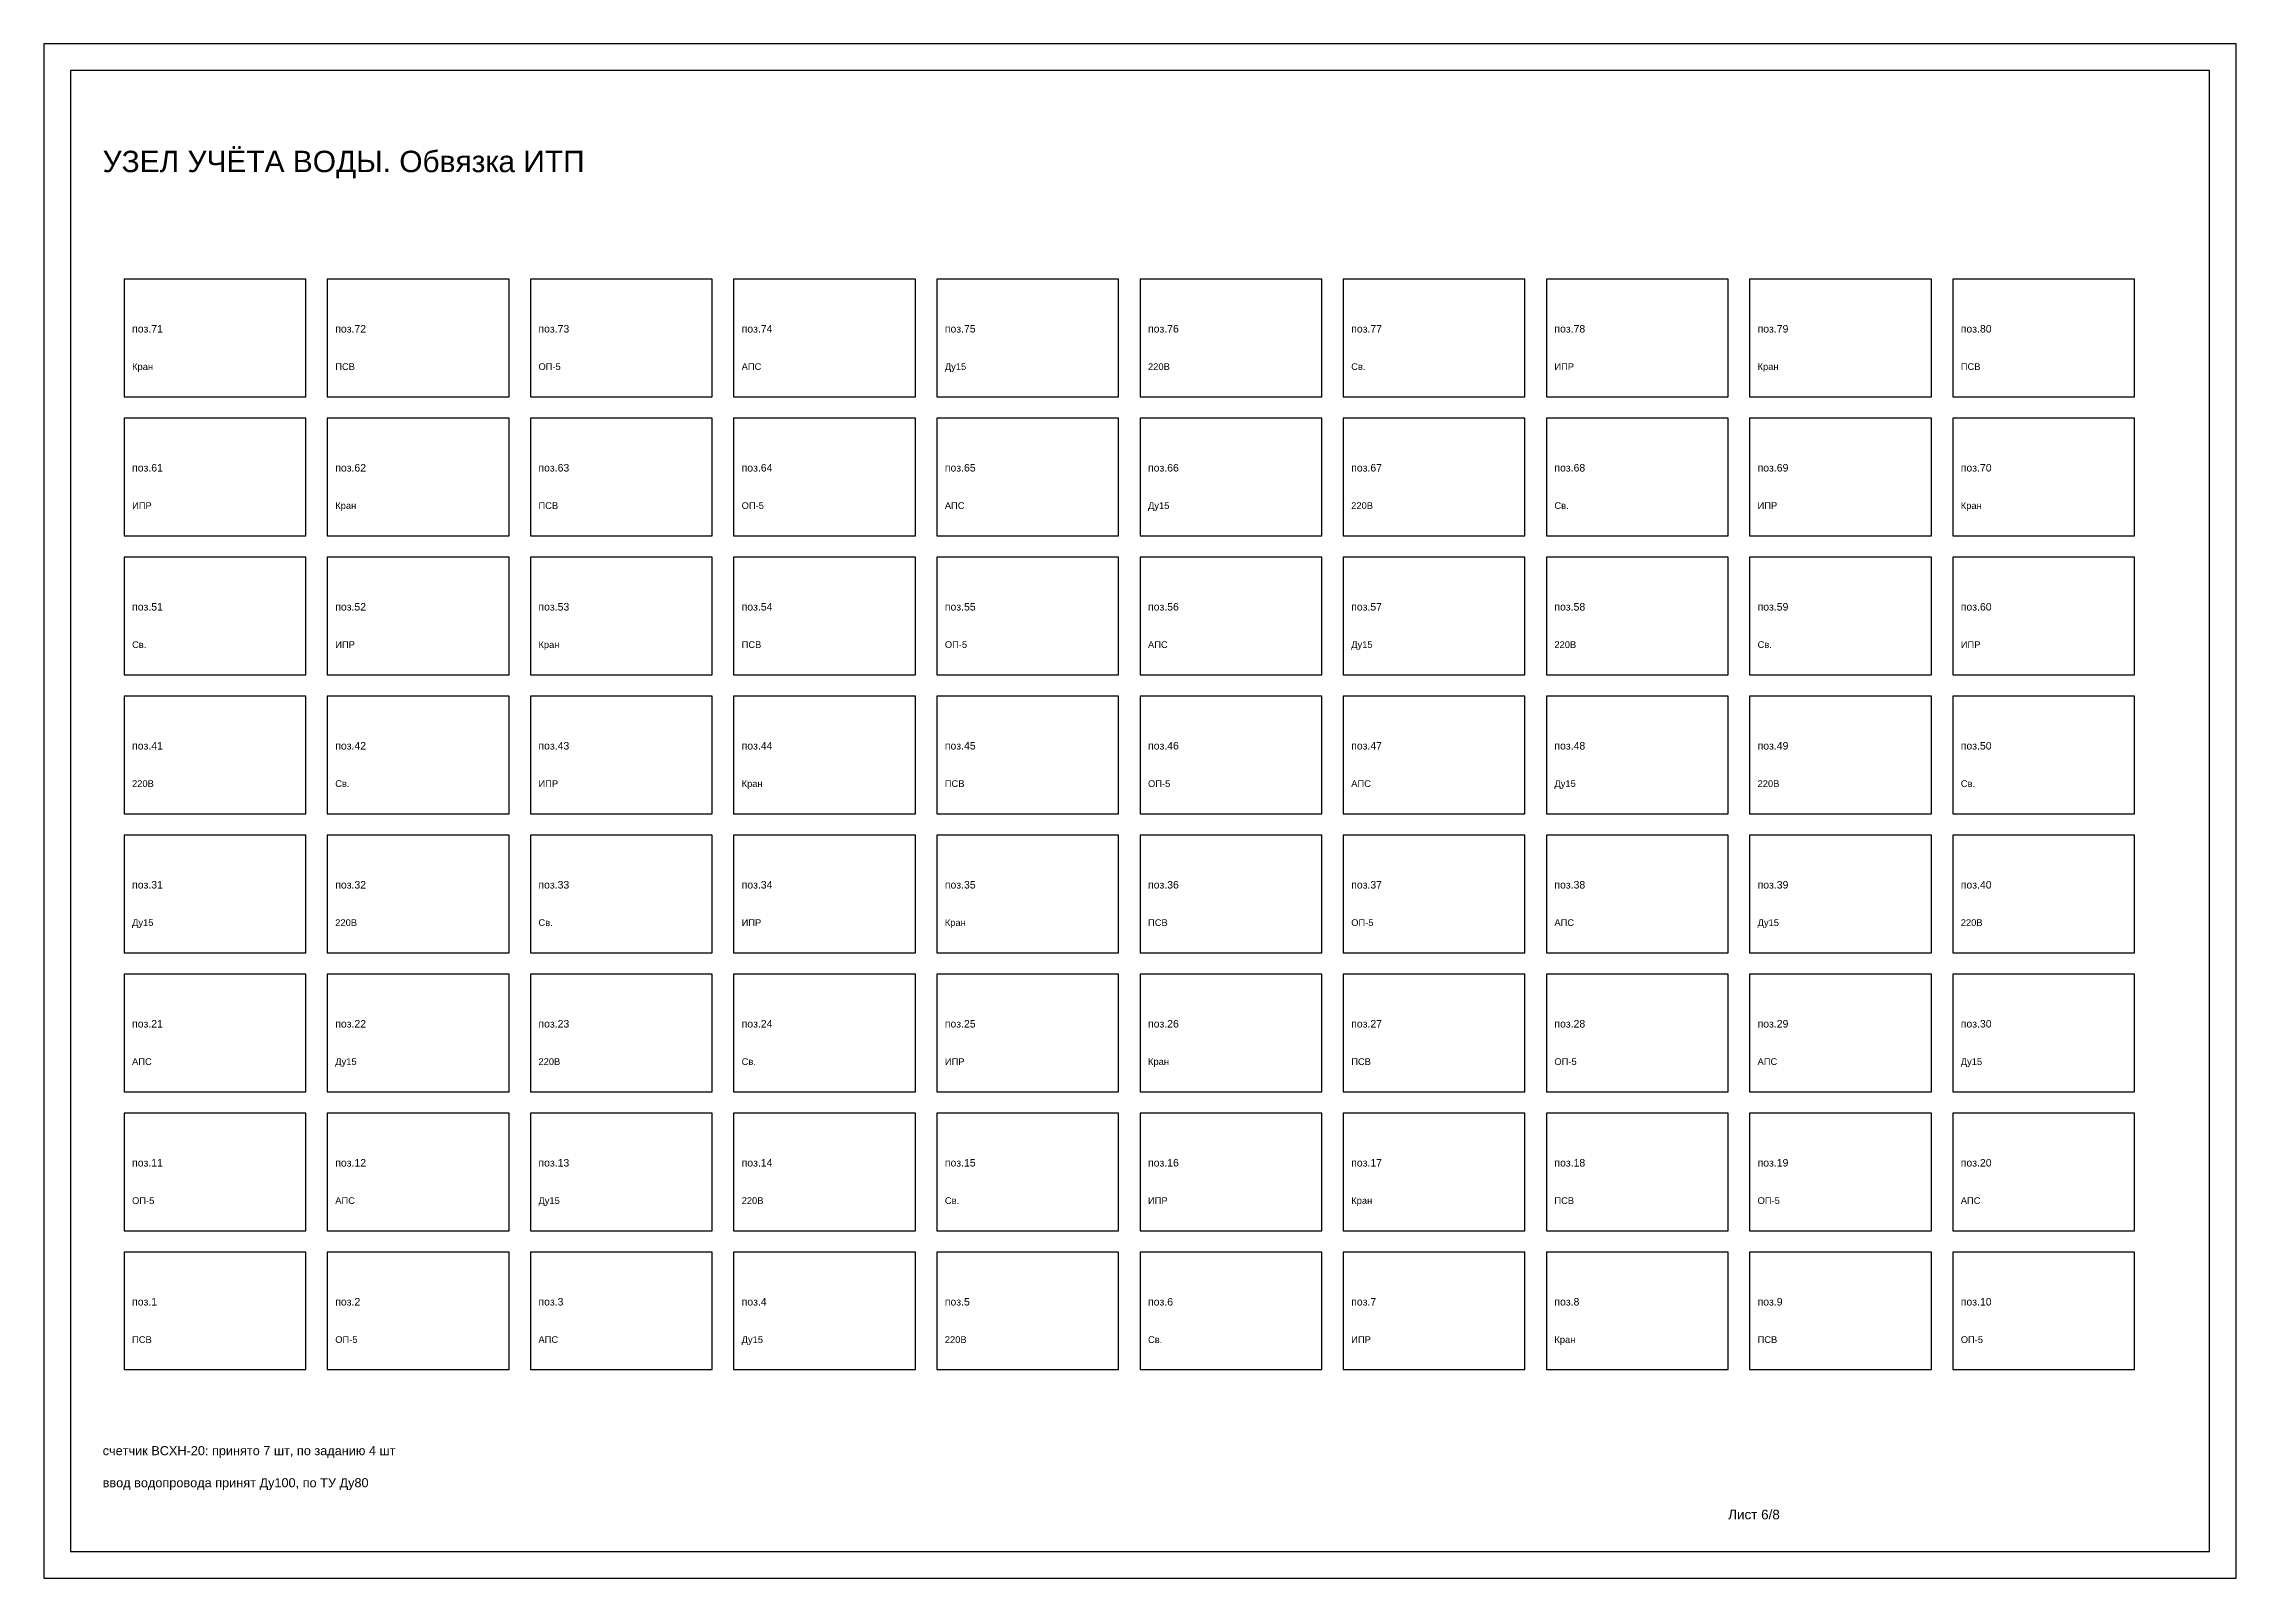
# Model space of a CAD drawing. Header units: millimetres. Extents: x 5 to 3395, y 5 to 292.
# Drawn here: x 2135 to 2545, y 5 to 292 of the extents above; entities that cross this region are included whole.
import ezdxf

# ---------------------------------------------------------------- set-up
doc = ezdxf.new("R2010")
doc.units = ezdxf.units.MM
for name, color, linetype in [('GRAPH', 7, 'Continuous'), ('TABLE', 5, 'Continuous'), ('TEXT', 2, 'Continuous')]:
    doc.layers.add(name, color=color, linetype=linetype)
doc.styles.get("Standard").update_dxf_attribs({"font": 'arial.ttf'})

msp = doc.modelspace()

# ---------------------------------------------------------------- texts
at = {"layer": 'TABLE', "true_color": 0xb02828}
for s, p in [('счетчик ВСХН-20: принято 7 шт, по заданию 4 шт', (2146, 28)), ('ввод водопровода принят Ду100, по ТУ Ду80', (2146, 22))]:
    msp.add_text(s, height=1.7, dxfattribs=at).set_placement(p)
at = {"layer": 'TEXT', "true_color": 0x141820}
for s, height, p in [('УЗЕЛ УЧЁТА ВОДЫ. Обвязка ИТП', 4, (2146, 268)), ('поз.71', 1.4, (2151.5, 238)), ('поз.72', 1.4, (2189.5, 238)), ('поз.73', 1.4, (2227.5, 238)), ('поз.74', 1.4, (2265.5, 238)), ('поз.75', 1.4, (2303.5, 238)), ('поз.76', 1.4, (2341.5, 238)), ('поз.77', 1.4, (2379.5, 238)), ('поз.78', 1.4, (2417.5, 238)), ('поз.79', 1.4, (2455.5, 238)), ('поз.80', 1.4, (2493.5, 238)), ('поз.61', 1.4, (2151.5, 212)), ('поз.62', 1.4, (2189.5, 212)), ('поз.63', 1.4, (2227.5, 212)), ('поз.64', 1.4, (2265.5, 212)), ('поз.65', 1.4, (2303.5, 212)), ('поз.66', 1.4, (2341.5, 212)), ('поз.67', 1.4, (2379.5, 212)), ('поз.68', 1.4, (2417.5, 212)), ('поз.69', 1.4, (2455.5, 212)), ('поз.70', 1.4, (2493.5, 212)), ('поз.51', 1.4, (2151.5, 186)), ('поз.52', 1.4, (2189.5, 186)), ('поз.53', 1.4, (2227.5, 186)), ('поз.54', 1.4, (2265.5, 186)), ('поз.55', 1.4, (2303.5, 186)), ('поз.56', 1.4, (2341.5, 186)), ('поз.57', 1.4, (2379.5, 186)), ('поз.58', 1.4, (2417.5, 186)), ('поз.59', 1.4, (2455.5, 186)), ('поз.60', 1.4, (2493.5, 186)), ('поз.41', 1.4, (2151.5, 160)), ('поз.42', 1.4, (2189.5, 160)), ('поз.43', 1.4, (2227.5, 160)), ('поз.44', 1.4, (2265.5, 160)), ('поз.45', 1.4, (2303.5, 160)), ('поз.46', 1.4, (2341.5, 160)), ('поз.47', 1.4, (2379.5, 160)), ('поз.48', 1.4, (2417.5, 160)), ('поз.49', 1.4, (2455.5, 160)), ('поз.50', 1.4, (2493.5, 160)), ('поз.31', 1.4, (2151.5, 134)), ('поз.32', 1.4, (2189.5, 134)), ('поз.33', 1.4, (2227.5, 134)), ('поз.34', 1.4, (2265.5, 134)), ('поз.35', 1.4, (2303.5, 134)), ('поз.36', 1.4, (2341.5, 134)), ('поз.37', 1.4, (2379.5, 134)), ('поз.38', 1.4, (2417.5, 134)), ('поз.39', 1.4, (2455.5, 134)), ('поз.40', 1.4, (2493.5, 134)), ('поз.21', 1.4, (2151.5, 108)), ('поз.22', 1.4, (2189.5, 108)), ('поз.23', 1.4, (2227.5, 108)), ('поз.24', 1.4, (2265.5, 108)), ('поз.25', 1.4, (2303.5, 108)), ('поз.26', 1.4, (2341.5, 108)), ('поз.27', 1.4, (2379.5, 108)), ('поз.28', 1.4, (2417.5, 108)), ('поз.29', 1.4, (2455.5, 108)), ('поз.30', 1.4, (2493.5, 108)), ('поз.11', 1.4, (2151.5, 82)), ('поз.12', 1.4, (2189.5, 82)), ('поз.13', 1.4, (2227.5, 82)), ('поз.14', 1.4, (2265.5, 82)), ('поз.15', 1.4, (2303.5, 82)), ('поз.16', 1.4, (2341.5, 82)), ('поз.17', 1.4, (2379.5, 82)), ('поз.18', 1.4, (2417.5, 82)), ('поз.19', 1.4, (2455.5, 82)), ('поз.20', 1.4, (2493.5, 82)), ('поз.1', 1.4, (2151.5, 56)), ('поз.2', 1.4, (2189.5, 56)), ('поз.3', 1.4, (2227.5, 56)), ('поз.4', 1.4, (2265.5, 56)), ('поз.5', 1.4, (2303.5, 56)), ('поз.6', 1.4, (2341.5, 56)), ('поз.7', 1.4, (2379.5, 56)), ('поз.8', 1.4, (2417.5, 56)), ('поз.9', 1.4, (2455.5, 56)), ('поз.10', 1.4, (2493.5, 56))]:
    msp.add_text(s, height=height, dxfattribs=at).set_placement(p)
at = {"layer": 'TEXT', "true_color": 0x5a6068}
for s, height, p in [('Кран', 1.25, (2151.5, 231)), ('ПСВ', 1.25, (2189.5, 231)), ('ОП-5', 1.25, (2227.5, 231)), ('АПС', 1.25, (2265.5, 231)), ('Ду15', 1.25, (2303.5, 231)), ('220В', 1.25, (2341.5, 231)), ('Св.', 1.25, (2379.5, 231)), ('ИПР', 1.25, (2417.5, 231)), ('Кран', 1.25, (2455.5, 231)), ('ПСВ', 1.25, (2493.5, 231)), ('ИПР', 1.25, (2151.5, 205)), ('Кран', 1.25, (2189.5, 205)), ('ПСВ', 1.25, (2227.5, 205)), ('ОП-5', 1.25, (2265.5, 205)), ('АПС', 1.25, (2303.5, 205)), ('Ду15', 1.25, (2341.5, 205)), ('220В', 1.25, (2379.5, 205)), ('Св.', 1.25, (2417.5, 205)), ('ИПР', 1.25, (2455.5, 205)), ('Кран', 1.25, (2493.5, 205)), ('Св.', 1.25, (2151.5, 179)), ('ИПР', 1.25, (2189.5, 179)), ('Кран', 1.25, (2227.5, 179)), ('ПСВ', 1.25, (2265.5, 179)), ('ОП-5', 1.25, (2303.5, 179)), ('АПС', 1.25, (2341.5, 179)), ('Ду15', 1.25, (2379.5, 179)), ('220В', 1.25, (2417.5, 179)), ('Св.', 1.25, (2455.5, 179)), ('ИПР', 1.25, (2493.5, 179)), ('220В', 1.25, (2151.5, 153)), ('Св.', 1.25, (2189.5, 153)), ('ИПР', 1.25, (2227.5, 153)), ('Кран', 1.25, (2265.5, 153)), ('ПСВ', 1.25, (2303.5, 153)), ('ОП-5', 1.25, (2341.5, 153)), ('АПС', 1.25, (2379.5, 153)), ('Ду15', 1.25, (2417.5, 153)), ('220В', 1.25, (2455.5, 153)), ('Св.', 1.25, (2493.5, 153)), ('Ду15', 1.25, (2151.5, 127)), ('220В', 1.25, (2189.5, 127)), ('Св.', 1.25, (2227.5, 127)), ('ИПР', 1.25, (2265.5, 127)), ('Кран', 1.25, (2303.5, 127)), ('ПСВ', 1.25, (2341.5, 127)), ('ОП-5', 1.25, (2379.5, 127)), ('АПС', 1.25, (2417.5, 127)), ('Ду15', 1.25, (2455.5, 127)), ('220В', 1.25, (2493.5, 127)), ('АПС', 1.25, (2151.5, 101)), ('Ду15', 1.25, (2189.5, 101)), ('220В', 1.25, (2227.5, 101)), ('Св.', 1.25, (2265.5, 101)), ('ИПР', 1.25, (2303.5, 101)), ('Кран', 1.25, (2341.5, 101)), ('ПСВ', 1.25, (2379.5, 101)), ('ОП-5', 1.25, (2417.5, 101)), ('АПС', 1.25, (2455.5, 101)), ('Ду15', 1.25, (2493.5, 101)), ('ОП-5', 1.25, (2151.5, 75)), ('АПС', 1.25, (2189.5, 75)), ('Ду15', 1.25, (2227.5, 75)), ('220В', 1.25, (2265.5, 75)), ('Св.', 1.25, (2303.5, 75)), ('ИПР', 1.25, (2341.5, 75)), ('Кран', 1.25, (2379.5, 75)), ('ПСВ', 1.25, (2417.5, 75)), ('ОП-5', 1.25, (2455.5, 75)), ('АПС', 1.25, (2493.5, 75)), ('ПСВ', 1.25, (2151.5, 49)), ('ОП-5', 1.25, (2189.5, 49)), ('АПС', 1.25, (2227.5, 49)), ('Ду15', 1.25, (2265.5, 49)), ('220В', 1.25, (2303.5, 49)), ('Св.', 1.25, (2341.5, 49)), ('ИПР', 1.25, (2379.5, 49)), ('Кран', 1.25, (2417.5, 49)), ('ПСВ', 1.25, (2455.5, 49)), ('ОП-5', 1.25, (2493.5, 49)), ('Лист 6/8', 1.8, (2450, 16))]:
    msp.add_text(s, height=height, dxfattribs=at).set_placement(p)

# ---------------------------------------------------------------- linework, layer by layer
at = {"layer": 'GRAPH', "true_color": 0x141820}
for p, q in [((2540, 287), (2140, 287)), ((2140, 287), (2140, 10)), ((2540, 10), (2540, 287)), ((2184, 248), (2150, 248)), ((2150, 248), (2150, 226)), ((2184, 226), (2184, 248)), ((2222, 248), (2188, 248)), ((2188, 248), (2188, 226)), ((2222, 226), (2222, 248)), ((2260, 248), (2226, 248)), ((2226, 248), (2226, 226)), ((2260, 226), (2260, 248)), ((2298, 248), (2264, 248)), ((2264, 248), (2264, 226)), ((2298, 226), (2298, 248)), ((2336, 248), (2302, 248)), ((2302, 248), (2302, 226)), ((2336, 226), (2336, 248)), ((2374, 248), (2340, 248)), ((2340, 248), (2340, 226)), ((2374, 226), (2374, 248)), ((2412, 248), (2378, 248)), ((2378, 248), (2378, 226)), ((2412, 226), (2412, 248)), ((2450, 248), (2416, 248)), ((2416, 248), (2416, 226)), ((2450, 226), (2450, 248)), ((2488, 248), (2454, 248)), ((2454, 248), (2454, 226)), ((2488, 226), (2488, 248)), ((2526, 248), (2492, 248)), ((2492, 248), (2492, 226)), ((2526, 226), (2526, 248)), ((2150, 226), (2184, 226)), ((2188, 226), (2222, 226)), ((2226, 226), (2260, 226)), ((2264, 226), (2298, 226)), ((2302, 226), (2336, 226)), ((2340, 226), (2374, 226)), ((2378, 226), (2412, 226)), ((2416, 226), (2450, 226)), ((2454, 226), (2488, 226)), ((2492, 226), (2526, 226)), ((2184, 222), (2150, 222)), ((2150, 222), (2150, 200)), ((2184, 200), (2184, 222)), ((2222, 222), (2188, 222)), ((2188, 222), (2188, 200)), ((2222, 200), (2222, 222)), ((2260, 222), (2226, 222)), ((2226, 222), (2226, 200)), ((2260, 200), (2260, 222)), ((2298, 222), (2264, 222)), ((2264, 222), (2264, 200)), ((2298, 200), (2298, 222)), ((2336, 222), (2302, 222)), ((2302, 222), (2302, 200)), ((2336, 200), (2336, 222)), ((2374, 222), (2340, 222)), ((2340, 222), (2340, 200)), ((2374, 200), (2374, 222)), ((2412, 222), (2378, 222)), ((2378, 222), (2378, 200)), ((2412, 200), (2412, 222)), ((2450, 222), (2416, 222)), ((2416, 222), (2416, 200)), ((2450, 200), (2450, 222)), ((2488, 222), (2454, 222)), ((2454, 222), (2454, 200)), ((2488, 200), (2488, 222)), ((2526, 222), (2492, 222)), ((2492, 222), (2492, 200)), ((2526, 200), (2526, 222)), ((2150, 200), (2184, 200)), ((2188, 200), (2222, 200)), ((2226, 200), (2260, 200)), ((2264, 200), (2298, 200)), ((2302, 200), (2336, 200)), ((2340, 200), (2374, 200)), ((2378, 200), (2412, 200)), ((2416, 200), (2450, 200)), ((2454, 200), (2488, 200)), ((2492, 200), (2526, 200)), ((2184, 196), (2150, 196)), ((2150, 196), (2150, 174)), ((2184, 174), (2184, 196)), ((2222, 196), (2188, 196)), ((2188, 196), (2188, 174)), ((2222, 174), (2222, 196)), ((2260, 196), (2226, 196)), ((2226, 196), (2226, 174)), ((2260, 174), (2260, 196)), ((2298, 196), (2264, 196)), ((2264, 196), (2264, 174)), ((2298, 174), (2298, 196)), ((2336, 196), (2302, 196)), ((2302, 196), (2302, 174)), ((2336, 174), (2336, 196)), ((2374, 196), (2340, 196)), ((2340, 196), (2340, 174)), ((2374, 174), (2374, 196)), ((2412, 196), (2378, 196)), ((2378, 196), (2378, 174)), ((2412, 174), (2412, 196)), ((2450, 196), (2416, 196)), ((2416, 196), (2416, 174)), ((2450, 174), (2450, 196)), ((2488, 196), (2454, 196)), ((2454, 196), (2454, 174)), ((2488, 174), (2488, 196)), ((2526, 196), (2492, 196)), ((2492, 196), (2492, 174)), ((2526, 174), (2526, 196)), ((2150, 174), (2184, 174)), ((2188, 174), (2222, 174)), ((2226, 174), (2260, 174)), ((2264, 174), (2298, 174)), ((2302, 174), (2336, 174)), ((2340, 174), (2374, 174)), ((2378, 174), (2412, 174)), ((2416, 174), (2450, 174)), ((2454, 174), (2488, 174)), ((2492, 174), (2526, 174)), ((2184, 170), (2150, 170)), ((2150, 170), (2150, 148)), ((2184, 148), (2184, 170)), ((2222, 170), (2188, 170)), ((2188, 170), (2188, 148)), ((2222, 148), (2222, 170)), ((2260, 170), (2226, 170)), ((2226, 170), (2226, 148)), ((2260, 148), (2260, 170)), ((2298, 170), (2264, 170)), ((2264, 170), (2264, 148)), ((2298, 148), (2298, 170)), ((2336, 170), (2302, 170)), ((2302, 170), (2302, 148)), ((2336, 148), (2336, 170)), ((2374, 170), (2340, 170)), ((2340, 170), (2340, 148)), ((2374, 148), (2374, 170)), ((2412, 170), (2378, 170)), ((2378, 170), (2378, 148)), ((2412, 148), (2412, 170)), ((2450, 170), (2416, 170)), ((2416, 170), (2416, 148)), ((2450, 148), (2450, 170)), ((2488, 170), (2454, 170)), ((2454, 170), (2454, 148)), ((2488, 148), (2488, 170)), ((2526, 170), (2492, 170)), ((2492, 170), (2492, 148)), ((2526, 148), (2526, 170)), ((2150, 148), (2184, 148)), ((2188, 148), (2222, 148)), ((2226, 148), (2260, 148)), ((2264, 148), (2298, 148)), ((2302, 148), (2336, 148)), ((2340, 148), (2374, 148)), ((2378, 148), (2412, 148)), ((2416, 148), (2450, 148)), ((2454, 148), (2488, 148)), ((2492, 148), (2526, 148)), ((2184, 144), (2150, 144)), ((2150, 144), (2150, 122)), ((2184, 122), (2184, 144)), ((2222, 144), (2188, 144)), ((2188, 144), (2188, 122)), ((2222, 122), (2222, 144)), ((2260, 144), (2226, 144)), ((2226, 144), (2226, 122)), ((2260, 122), (2260, 144)), ((2298, 144), (2264, 144)), ((2264, 144), (2264, 122)), ((2298, 122), (2298, 144)), ((2336, 144), (2302, 144)), ((2302, 144), (2302, 122)), ((2336, 122), (2336, 144)), ((2374, 144), (2340, 144)), ((2340, 144), (2340, 122)), ((2374, 122), (2374, 144)), ((2412, 144), (2378, 144)), ((2378, 144), (2378, 122)), ((2412, 122), (2412, 144)), ((2450, 144), (2416, 144)), ((2416, 144), (2416, 122)), ((2450, 122), (2450, 144)), ((2488, 144), (2454, 144)), ((2454, 144), (2454, 122)), ((2488, 122), (2488, 144)), ((2526, 144), (2492, 144)), ((2492, 144), (2492, 122)), ((2526, 122), (2526, 144)), ((2150, 122), (2184, 122)), ((2188, 122), (2222, 122)), ((2226, 122), (2260, 122)), ((2264, 122), (2298, 122)), ((2302, 122), (2336, 122)), ((2340, 122), (2374, 122)), ((2378, 122), (2412, 122)), ((2416, 122), (2450, 122)), ((2454, 122), (2488, 122)), ((2492, 122), (2526, 122)), ((2184, 118), (2150, 118)), ((2150, 118), (2150, 96)), ((2184, 96), (2184, 118)), ((2222, 118), (2188, 118)), ((2188, 118), (2188, 96)), ((2222, 96), (2222, 118)), ((2260, 118), (2226, 118)), ((2226, 118), (2226, 96)), ((2260, 96), (2260, 118)), ((2298, 118), (2264, 118)), ((2264, 118), (2264, 96)), ((2298, 96), (2298, 118)), ((2336, 118), (2302, 118)), ((2302, 118), (2302, 96)), ((2336, 96), (2336, 118)), ((2374, 118), (2340, 118)), ((2340, 118), (2340, 96)), ((2374, 96), (2374, 118)), ((2412, 118), (2378, 118)), ((2378, 118), (2378, 96)), ((2412, 96), (2412, 118)), ((2450, 118), (2416, 118)), ((2416, 118), (2416, 96)), ((2450, 96), (2450, 118)), ((2488, 118), (2454, 118)), ((2454, 118), (2454, 96)), ((2488, 96), (2488, 118)), ((2526, 118), (2492, 118)), ((2492, 118), (2492, 96)), ((2526, 96), (2526, 118)), ((2150, 96), (2184, 96)), ((2188, 96), (2222, 96)), ((2226, 96), (2260, 96)), ((2264, 96), (2298, 96)), ((2302, 96), (2336, 96)), ((2340, 96), (2374, 96)), ((2378, 96), (2412, 96)), ((2416, 96), (2450, 96)), ((2454, 96), (2488, 96)), ((2492, 96), (2526, 96)), ((2184, 92), (2150, 92)), ((2150, 92), (2150, 70)), ((2184, 70), (2184, 92)), ((2222, 92), (2188, 92)), ((2188, 92), (2188, 70)), ((2222, 70), (2222, 92)), ((2260, 92), (2226, 92)), ((2226, 92), (2226, 70)), ((2260, 70), (2260, 92)), ((2298, 92), (2264, 92)), ((2264, 92), (2264, 70)), ((2298, 70), (2298, 92)), ((2336, 92), (2302, 92)), ((2302, 92), (2302, 70)), ((2336, 70), (2336, 92)), ((2374, 92), (2340, 92)), ((2340, 92), (2340, 70)), ((2374, 70), (2374, 92)), ((2412, 92), (2378, 92)), ((2378, 92), (2378, 70)), ((2412, 70), (2412, 92)), ((2450, 92), (2416, 92)), ((2416, 92), (2416, 70)), ((2450, 70), (2450, 92)), ((2488, 92), (2454, 92)), ((2454, 92), (2454, 70)), ((2488, 70), (2488, 92)), ((2526, 92), (2492, 92)), ((2492, 92), (2492, 70)), ((2526, 70), (2526, 92)), ((2150, 70), (2184, 70)), ((2188, 70), (2222, 70)), ((2226, 70), (2260, 70)), ((2264, 70), (2298, 70)), ((2302, 70), (2336, 70)), ((2340, 70), (2374, 70)), ((2378, 70), (2412, 70)), ((2416, 70), (2450, 70)), ((2454, 70), (2488, 70)), ((2492, 70), (2526, 70)), ((2184, 66), (2150, 66)), ((2150, 66), (2150, 44)), ((2184, 44), (2184, 66)), ((2222, 66), (2188, 66)), ((2188, 66), (2188, 44)), ((2222, 44), (2222, 66)), ((2260, 66), (2226, 66)), ((2226, 66), (2226, 44)), ((2260, 44), (2260, 66)), ((2298, 66), (2264, 66)), ((2264, 66), (2264, 44)), ((2298, 44), (2298, 66)), ((2336, 66), (2302, 66)), ((2302, 66), (2302, 44)), ((2336, 44), (2336, 66)), ((2374, 66), (2340, 66)), ((2340, 66), (2340, 44)), ((2374, 44), (2374, 66)), ((2412, 66), (2378, 66)), ((2378, 66), (2378, 44)), ((2412, 44), (2412, 66)), ((2450, 66), (2416, 66)), ((2416, 66), (2416, 44)), ((2450, 44), (2450, 66)), ((2488, 66), (2454, 66)), ((2454, 66), (2454, 44)), ((2488, 44), (2488, 66)), ((2526, 66), (2492, 66)), ((2492, 66), (2492, 44)), ((2526, 44), (2526, 66)), ((2150, 44), (2184, 44)), ((2188, 44), (2222, 44)), ((2226, 44), (2260, 44)), ((2264, 44), (2298, 44)), ((2302, 44), (2336, 44)), ((2340, 44), (2374, 44)), ((2378, 44), (2412, 44)), ((2416, 44), (2450, 44)), ((2454, 44), (2488, 44)), ((2492, 44), (2526, 44)), ((2140, 10), (2540, 10))]:
    msp.add_line(p, q, dxfattribs=at)
at = {"layer": 'GRAPH'}
msp.add_lwpolyline([(2135, 5), (2545, 5), (2545, 292), (2135, 292)], close=True, dxfattribs=at)

msp.set_redraw_order([(e.dxf.handle, doc.entitydb.next_handle()) for e in msp.query("TEXT MTEXT ATTDEF DIMENSION ARC_DIMENSION")])  # texts and dimensions are drawn at this point

doc.saveas('drawing.dxf')
